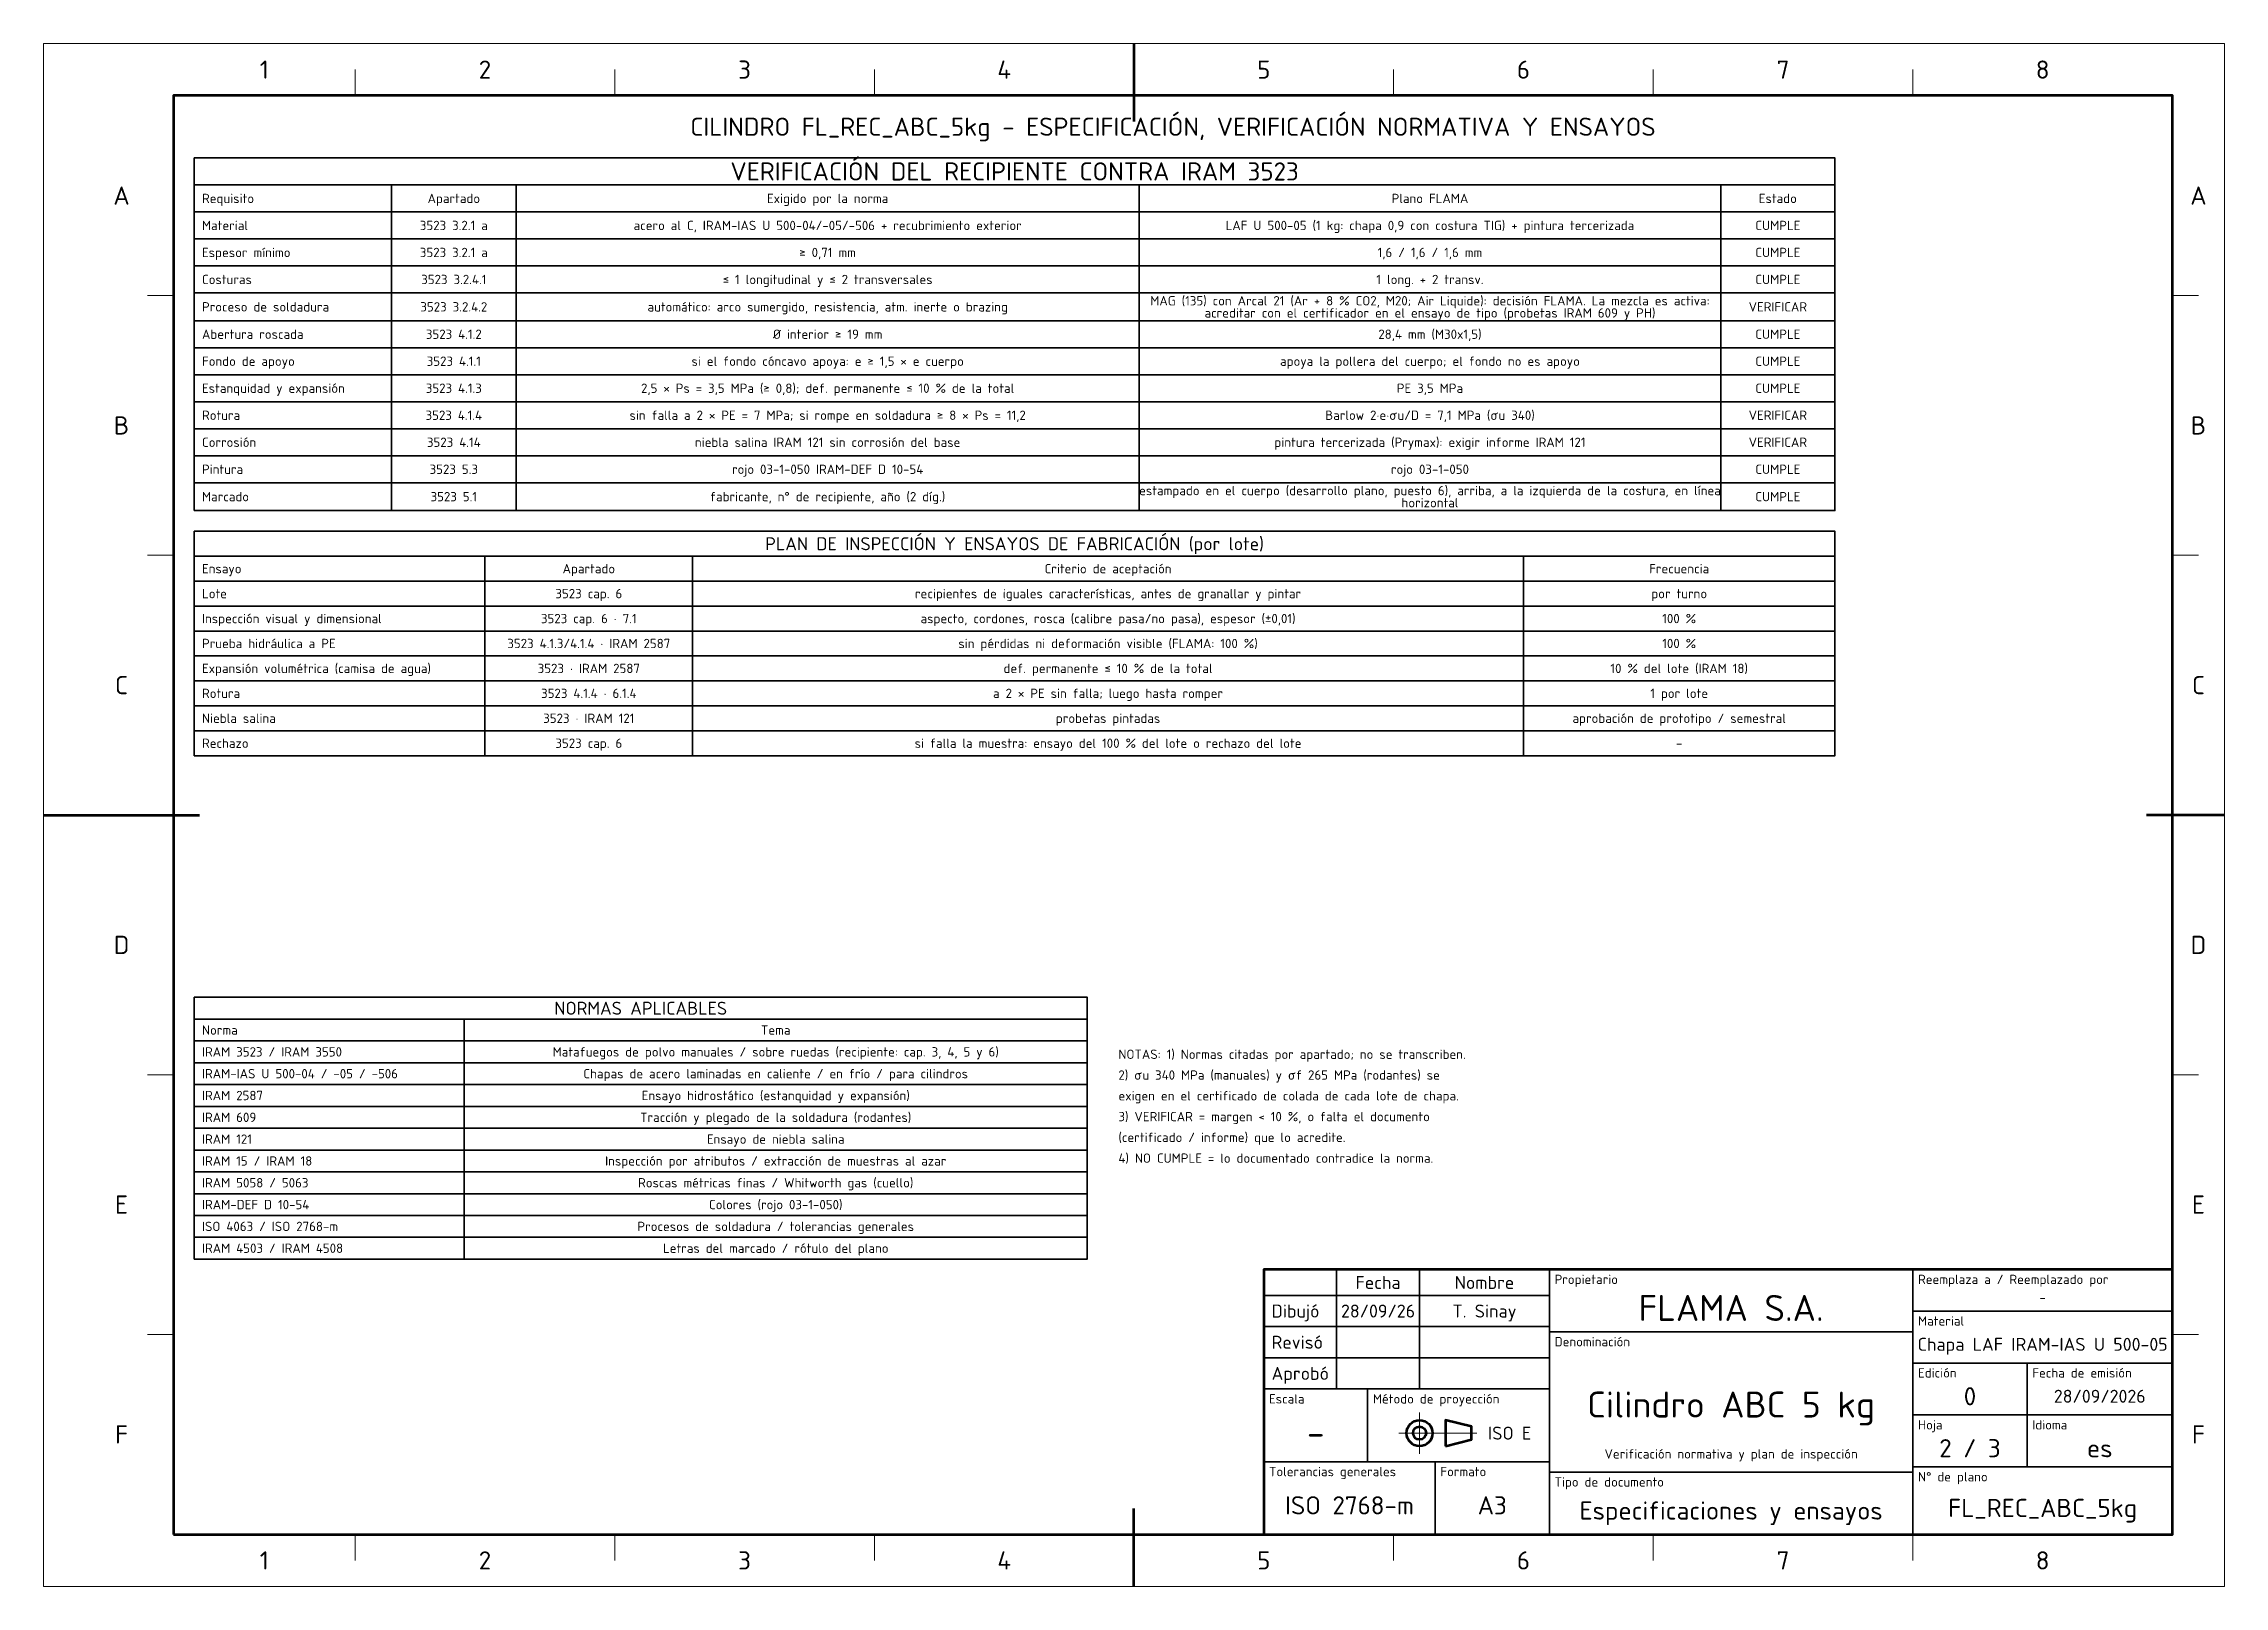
# Model space of a CAD drawing. Header units: millimetres. Extents: x 0 to 1554, y 0 to 420.
# Drawn here: x 654 to 1074, y 0 to 297 of the extents above; entities that cross this region are included whole.
import ezdxf
from ezdxf.enums import TextEntityAlignment as Align

# ---------------------------------------------------------------- set-up
doc = ezdxf.new("R2010")
doc.units = ezdxf.units.MM
doc.linetypes.add('IRAM-F-TRAZO-PUNTO', pattern=[20, 15, -2, 1, -2])
for name, color, linetype, lineweight in [('01-VISIBLE', 7, 'CONTINUOUS', 70), ('03-EJE', 1, 'IRAM-F-TRAZO-PUNTO', 18), ('06-TEXTO', 7, 'CONTINUOUS', 25), ('07-RECUADRO', 7, 'CONTINUOUS', 70), ('08-FINA', 5, 'CONTINUOUS', 18), ('10-ROTULO', 7, 'CONTINUOUS', 35), ('11-TEXTO-ROTULO', 7, 'CONTINUOUS', 25)]:
    doc.layers.add(name, color=color, linetype=linetype, lineweight=lineweight)
doc.styles.add('ISO3098', font='isocpeur.ttf')

msp = doc.modelspace()

# ---------------------------------------------------------------- texts
at = {"layer": '06-TEXTO', "style": 'ISO3098'}
for s, height, p in [('1', 3.5, (696.5, 292)), ('2', 3.5, (739, 292)), ('3', 3.5, (789, 292)), ('4', 3.5, (839, 292)), ('5', 3.5, (889, 292)), ('6', 3.5, (939, 292)), ('7', 3.5, (989, 292)), ('8', 3.5, (1039, 292)), ('CILINDRO FL_REC_ABC_5kg - ESPECIFICACIÓN, VERIFICACIÓN NORMATIVA Y ENSAYOS', 3.5, (871.5, 281)), ('VERIFICACIÓN DEL RECIPIENTE CONTRA IRAM 3523', 3.5, (841, 272.4)), ('A', 3.5, (669, 267.75)), ('A', 3.5, (1069, 267.75)), ('Apartado', 1.8, (733, 267.2)), ('Exigido por la norma', 1.8, (805, 267.2)), ('Plano FLAMA', 1.8, (921, 267.2)), ('Estado', 1.8, (988, 267.2)), ('3523 3.2.1 a', 1.8, (733, 262)), ('acero al C, IRAM-IAS U 500-04/-05/-506 + recubrimiento exterior', 1.8, (805, 262)), ('LAF U 500-05 (1 kg: chapa 0,9 con costura TIG) + pintura tercerizada', 1.8, (921, 262)), ('CUMPLE', 1.8, (988, 262)), ('3523 3.2.1 a', 1.8, (733, 256.8)), ('≥ 0,71 mm', 1.8, (805, 256.8)), ('1,6 / 1,6 / 1,6 mm', 1.8, (921, 256.8)), ('CUMPLE', 1.8, (988, 256.8)), ('3523 3.2.4.1', 1.8, (733, 251.6)), ('≤ 1 longitudinal y ≤ 2 transversales', 1.8, (805, 251.6)), ('1 long. + 2 transv.', 1.8, (921, 251.6)), ('CUMPLE', 1.8, (988, 251.6)), ('MAG (135) con Arcal 21 (Ar + 8 % CO2, M20; Air Liquide): decisión FLAMA. La mezcla es activa:', 1.8, (921, 247.5)), ('3523 3.2.4.2', 1.8, (733, 246.33)), ('automático: arco sumergido, resistencia, atm. inerte o brazing', 1.8, (805, 246.33)), ('acreditar con el certificador en el ensayo de tipo (probetas IRAM 609 y PH)', 1.8, (921, 245.16)), ('VERIFICAR', 1.8, (988, 246.33)), ('3523 4.1.2', 1.8, (733, 241.06)), ('Ø interior ≥ 19 mm', 1.8, (805, 241.06)), ('28,4 mm (M30x1,5)', 1.8, (921, 241.06)), ('CUMPLE', 1.8, (988, 241.06)), ('3523 4.1.1', 1.8, (733, 235.86)), ('si el fondo cóncavo apoya: e ≥ 1,5 × e cuerpo', 1.8, (805, 235.86)), ('apoya la pollera del cuerpo; el fondo no es apoyo', 1.8, (921, 235.86)), ('CUMPLE', 1.8, (988, 235.86)), ('3523 4.1.3', 1.8, (733, 230.66)), ('2,5 × Ps = 3,5 MPa (≥ 0,8); def. permanente ≤ 10 % de la total', 1.8, (805, 230.66)), ('PE 3,5 MPa', 1.8, (921, 230.66)), ('CUMPLE', 1.8, (988, 230.66)), ('B', 3.5, (669, 223.5)), ('3523 4.1.4', 1.8, (733, 225.46)), ('sin falla a 2 × PE = 7 MPa; si rompe en soldadura ≥ 8 × Ps = 11,2', 1.8, (805, 225.46)), ('Barlow 2·e·σu/D = 7,1 MPa (σu 340)', 1.8, (921, 225.46)), ('VERIFICAR', 1.8, (988, 225.46)), ('B', 3.5, (1069, 223.5)), ('3523 4.14', 1.8, (733, 220.26)), ('niebla salina IRAM 121 sin corrosión del base', 1.8, (805, 220.26)), ('pintura tercerizada (Prymax): exigir informe IRAM 121', 1.8, (921, 220.26)), ('VERIFICAR', 1.8, (988, 220.26)), ('3523 5.3', 1.8, (733, 215.06)), ('rojo 03-1-050 IRAM-DEF D 10-54', 1.8, (805, 215.06)), ('rojo 03-1-050', 1.8, (921, 215.06)), ('CUMPLE', 1.8, (988, 215.06)), ('3523 5.1', 1.8, (733, 209.79)), ('fabricante, n° de recipiente, año (2 díg.)', 1.8, (805, 209.79)), ('estampado en el cuerpo (desarrollo plano, puesto 6), arriba, a la izquierda de la costura, en línea', 1.8, (921, 210.96)), ('CUMPLE', 1.8, (988, 209.79)), ('horizontal', 1.8, (921, 208.62)), ('PLAN DE INSPECCIÓN Y ENSAYOS DE FABRICACIÓN (por lote)', 2.5, (841, 200.72)), ('Apartado', 1.8, (759, 195.92)), ('Criterio de aceptación', 1.8, (859, 195.92)), ('Frecuencia', 1.8, (969, 195.92)), ('3523 cap. 6', 1.8, (759, 191.12)), ('recipientes de iguales características, antes de granallar y pintar', 1.8, (859, 191.12)), ('por turno', 1.8, (969, 191.12)), ('3523 cap. 6 · 7.1', 1.8, (759, 186.32)), ('aspecto, cordones, rosca (calibre pasa/no pasa), espesor (±0,01)', 1.8, (859, 186.32)), ('100 %', 1.8, (969, 186.32)), ('3523 4.1.3/4.1.4 · IRAM 2587', 1.8, (759, 181.52)), ('sin pérdidas ni deformación visible (FLAMA: 100 %)', 1.8, (859, 181.52)), ('100 %', 1.8, (969, 181.52)), ('3523 · IRAM 2587', 1.8, (759, 176.72)), ('def. permanente ≤ 10 % de la total', 1.8, (859, 176.72)), ('10 % del lote (IRAM 18)', 1.8, (969, 176.72)), ('C', 3.5, (669, 173.5)), ('3523 4.1.4 · 6.1.4', 1.8, (759, 171.92)), ('a 2 × PE sin falla; luego hasta romper', 1.8, (859, 171.92)), ('1 por lote', 1.8, (969, 171.92)), ('C', 3.5, (1069, 173.5)), ('3523 · IRAM 121', 1.8, (759, 167.12)), ('probetas pintadas', 1.8, (859, 167.12)), ('aprobación de prototipo / semestral', 1.8, (969, 167.12)), ('3523 cap. 6', 1.8, (759, 162.32)), ('si falla la muestra: ensayo del 100 % del lote o rechazo del lote', 1.8, (859, 162.32)), ('-', 1.8, (969, 162.32)), ('D', 3.5, (669, 123.5)), ('D', 3.5, (1069, 123.5)), ('NORMAS APLICABLES', 2.5, (769, 111.3)), ('Tema', 1.8, (795, 107.1)), ('Matafuegos de polvo manuales / sobre ruedas (recipiente: cap. 3, 4, 5 y 6)', 1.8, (795, 102.9)), ('Chapas de acero laminadas en caliente / en frío / para cilindros', 1.8, (795, 98.7)), ('Ensayo hidrostático (estanquidad y expansión)', 1.8, (795, 94.5)), ('Tracción y plegado de la soldadura (rodantes)', 1.8, (795, 90.3)), ('Ensayo de niebla salina', 1.8, (795, 86.1)), ('Inspección por atributos / extracción de muestras al azar', 1.8, (795, 81.9)), ('Roscas métricas finas / Whitworth gas (cuello)', 1.8, (795, 77.7)), ('E', 3.5, (669, 73.5)), ('Colores (rojo 03-1-050)', 1.8, (795, 73.5)), ('E', 3.5, (1069, 73.5)), ('Procesos de soldadura / tolerancias generales', 1.8, (795, 69.3)), ('Letras del marcado / rótulo del plano', 1.8, (795, 65.1)), ('F', 3.5, (669, 29.25)), ('F', 3.5, (1069, 29.25)), ('1', 3.5, (696.5, 5)), ('2', 3.5, (739, 5)), ('3', 3.5, (789, 5)), ('4', 3.5, (839, 5)), ('5', 3.5, (889, 5)), ('6', 3.5, (939, 5)), ('7', 3.5, (989, 5)), ('8', 3.5, (1039, 5))]:
    msp.add_text(s, height=height, dxfattribs=at).set_placement(p, align=Align.MIDDLE_CENTER)
for s, p in [('Requisito', (684.5, 267.2)), ('Material', (684.5, 262)), ('Espesor mínimo', (684.5, 256.8)), ('Costuras', (684.5, 251.6)), ('Proceso de soldadura', (684.5, 246.33)), ('Abertura roscada', (684.5, 241.06)), ('Fondo de apoyo', (684.5, 235.86)), ('Estanquidad y expansión', (684.5, 230.66)), ('Rotura', (684.5, 225.46)), ('Corrosión', (684.5, 220.26)), ('Pintura', (684.5, 215.06)), ('Marcado', (684.5, 209.79)), ('Ensayo', (684.5, 195.92)), ('Lote', (684.5, 191.12)), ('Inspección visual y dimensional', (684.5, 186.32)), ('Prueba hidráulica a PE', (684.5, 181.52)), ('Expansión volumétrica (camisa de agua)', (684.5, 176.72)), ('Rotura', (684.5, 171.92)), ('Niebla salina', (684.5, 167.12)), ('Rechazo', (684.5, 162.32)), ('Norma', (684.5, 107.1)), ('IRAM 3523 / IRAM 3550', (684.5, 102.9)), ('IRAM-IAS U 500-04 / -05 / -506', (684.5, 98.7)), ('IRAM 2587', (684.5, 94.5)), ('IRAM 609', (684.5, 90.3)), ('IRAM 121', (684.5, 86.1)), ('IRAM 15 / IRAM 18', (684.5, 81.9)), ('IRAM 5058 / 5063', (684.5, 77.7)), ('IRAM-DEF D 10-54', (684.5, 73.5)), ('ISO 4063 / ISO 2768-m', (684.5, 69.3)), ('IRAM 4503 / IRAM 4508', (684.5, 65.1))]:
    msp.add_text(s, height=1.8, dxfattribs=at).set_placement(p, align=Align.MIDDLE_LEFT)
for s, p in [('NOTAS: 1) Normas citadas por apartado; no se transcriben.', (861, 101)), ('2) σu 340 MPa (manuales) y σf 265 MPa (rodantes) se', (861, 97)), ('exigen en el certificado de colada de cada lote de chapa.', (861, 93)), ('3) VERIFICAR = margen < 10 %, o falta el documento', (861, 89)), ('(certificado / informe) que lo acredite.', (861, 85)), ('4) NO CUMPLE = lo documentado contradice la norma.', (861, 81))]:
    msp.add_text(s, height=1.8, dxfattribs=at).set_placement(p, align=Align.BOTTOM_LEFT)
at = {"layer": '11-TEXTO-ROTULO', "style": 'ISO3098'}
for s, height, p in [('Fecha', 2.5, (911, 58.5)), ('Nombre', 2.5, (931.5, 58.5)), ('FLAMA S.A.', 5, (979, 53.6)), ('-', 1.8, (1039, 55.6)), ('28/09/26', 2.5, (911, 53)), ('T. Sinay', 2.5, (931.5, 53)), ('Chapa LAF IRAM-IAS U 500-05', 2.5, (1039, 46.6)), ('0', 3.5, (1025, 36.6)), ('28/09/2026', 2.5, (1050, 36.6)), ('Cilindro ABC 5 kg', 5, (979, 35)), ('-', 5, (899, 29.6)), ('Verificación normativa y plan de inspección', 1.8, (979, 25.5)), ('2 / 3', 3.5, (1025, 26.6)), ('es', 3.5, (1050, 26.6)), ('ISO 2768-m', 3.5, (905.5, 15.6)), ('A3', 3.5, (933, 15.6)), ('FL_REC_ABC_5kg', 3.5, (1039, 15.1)), ('Especificaciones y ensayos', 3.5, (979, 14.6))]:
    msp.add_text(s, height=height, dxfattribs=at).set_placement(p, align=Align.MIDDLE_CENTER)
for s, p in [('Propietario', (945, 60)), ('Reemplaza a / Reemplazado por', (1015, 60)), ('Material', (1015, 52)), ('Denominación', (945, 48)), ('Edición', (1015, 42)), ('Fecha de emisión', (1037, 42)), ('Escala', (890, 37)), ('Método de proyección', (910, 37)), ('Hoja', (1015, 32)), ('Idioma', (1037, 32)), ('Tolerancias generales', (890, 23)), ('Formato', (923, 23)), ('Tipo de documento', (945, 21)), ('N° de plano', (1015, 22))]:
    msp.add_text(s, height=1.8, dxfattribs=at).set_placement(p, align=Align.TOP_LEFT)
for s, p in [('Dibujó', (890.5, 53)), ('Revisó', (890.5, 47)), ('Aprobó', (890.5, 41))]:
    msp.add_text(s, height=2.5, dxfattribs=at).set_placement(p, align=Align.MIDDLE_LEFT)
msp.add_text('ISO E', height=2.5, dxfattribs=at).set_placement((940.5, 29.5), align=Align.MIDDLE_RIGHT)

# ---------------------------------------------------------------- linework, layer by layer
at = {"layer": '01-VISIBLE'}
msp.add_lwpolyline([(924, 27), (929, 28.25), (929, 30.75), (924, 32)], close=True, dxfattribs=at)
for radius in [2.5, 1.25]:
    msp.add_circle((919, 29.5), radius, dxfattribs=at)
at = {"layer": '03-EJE'}
for p, q in [((915, 29.5), (930.5, 29.5)), ((919, 25.5), (919, 33.5))]:
    msp.add_line(p, q, dxfattribs=at)
at = {"layer": '07-RECUADRO'}
for p, q in [((864, 297), (864, 282)), ((654, 148.5), (684, 148.5)), ((1074, 148.5), (1059, 148.5)), ((864, 0), (864, 15))]:
    msp.add_line(p, q, dxfattribs=at)
for points in [[(679, 10), (1064, 10), (1064, 287), (679, 287)], [(889, 10), (1064, 10), (1064, 61), (889, 61)]]:
    msp.add_lwpolyline(points, close=True, dxfattribs=at)
at = {"layer": '08-FINA'}
for p, q in [((714, 287), (714, 292)), ((764, 287), (764, 292)), ((814, 287), (814, 292)), ((914, 287), (914, 292)), ((964, 287), (964, 292)), ((1014, 287), (1014, 292)), ((679, 248.5), (674, 248.5)), ((1064, 248.5), (1069, 248.5)), ((679, 198.5), (674, 198.5)), ((1064, 198.5), (1069, 198.5)), ((679, 98.5), (674, 98.5)), ((1064, 98.5), (1069, 98.5)), ((679, 48.5), (674, 48.5)), ((1064, 48.5), (1069, 48.5)), ((714, 10), (714, 5)), ((764, 10), (764, 5)), ((814, 10), (814, 5)), ((914, 10), (914, 5)), ((964, 10), (964, 5)), ((1014, 10), (1014, 5))]:
    msp.add_line(p, q, dxfattribs=at)
msp.add_lwpolyline([(654, 0), (1074, 0), (1074, 297), (654, 297)], close=True, dxfattribs=at)
at = {"layer": '10-ROTULO'}
for points in [[(683, 269.8), (999, 269.8), (999, 275), (683, 275)], [(683, 264.6), (721, 264.6), (721, 269.8), (683, 269.8)], [(721, 264.6), (745, 264.6), (745, 269.8), (721, 269.8)], [(745, 264.6), (865, 264.6), (865, 269.8), (745, 269.8)], [(865, 264.6), (977, 264.6), (977, 269.8), (865, 269.8)], [(977, 264.6), (999, 264.6), (999, 269.8), (977, 269.8)], [(683, 259.4), (721, 259.4), (721, 264.6), (683, 264.6)], [(721, 259.4), (745, 259.4), (745, 264.6), (721, 264.6)], [(745, 259.4), (865, 259.4), (865, 264.6), (745, 264.6)], [(865, 259.4), (977, 259.4), (977, 264.6), (865, 264.6)], [(977, 259.4), (999, 259.4), (999, 264.6), (977, 264.6)], [(683, 254.2), (721, 254.2), (721, 259.4), (683, 259.4)], [(721, 254.2), (745, 254.2), (745, 259.4), (721, 259.4)], [(745, 254.2), (865, 254.2), (865, 259.4), (745, 259.4)], [(865, 254.2), (977, 254.2), (977, 259.4), (865, 259.4)], [(977, 254.2), (999, 254.2), (999, 259.4), (977, 259.4)], [(683, 249), (721, 249), (721, 254.2), (683, 254.2)], [(721, 249), (745, 249), (745, 254.2), (721, 254.2)], [(745, 249), (865, 249), (865, 254.2), (745, 254.2)], [(865, 249), (977, 249), (977, 254.2), (865, 254.2)], [(977, 249), (999, 249), (999, 254.2), (977, 254.2)], [(683, 243.66), (721, 243.66), (721, 249), (683, 249)], [(721, 243.66), (745, 243.66), (745, 249), (721, 249)], [(745, 243.66), (865, 243.66), (865, 249), (745, 249)], [(865, 243.66), (977, 243.66), (977, 249), (865, 249)], [(977, 243.66), (999, 243.66), (999, 249), (977, 249)], [(683, 238.46), (721, 238.46), (721, 243.66), (683, 243.66)], [(721, 238.46), (745, 238.46), (745, 243.66), (721, 243.66)], [(745, 238.46), (865, 238.46), (865, 243.66), (745, 243.66)], [(865, 238.46), (977, 238.46), (977, 243.66), (865, 243.66)], [(977, 238.46), (999, 238.46), (999, 243.66), (977, 243.66)], [(683, 233.26), (721, 233.26), (721, 238.46), (683, 238.46)], [(721, 233.26), (745, 233.26), (745, 238.46), (721, 238.46)], [(745, 233.26), (865, 233.26), (865, 238.46), (745, 238.46)], [(865, 233.26), (977, 233.26), (977, 238.46), (865, 238.46)], [(977, 233.26), (999, 233.26), (999, 238.46), (977, 238.46)], [(683, 228.06), (721, 228.06), (721, 233.26), (683, 233.26)], [(721, 228.06), (745, 228.06), (745, 233.26), (721, 233.26)], [(745, 228.06), (865, 228.06), (865, 233.26), (745, 233.26)], [(865, 228.06), (977, 228.06), (977, 233.26), (865, 233.26)], [(977, 228.06), (999, 228.06), (999, 233.26), (977, 233.26)], [(683, 222.86), (721, 222.86), (721, 228.06), (683, 228.06)], [(721, 222.86), (745, 222.86), (745, 228.06), (721, 228.06)], [(745, 222.86), (865, 222.86), (865, 228.06), (745, 228.06)], [(865, 222.86), (977, 222.86), (977, 228.06), (865, 228.06)], [(977, 222.86), (999, 222.86), (999, 228.06), (977, 228.06)], [(683, 217.66), (721, 217.66), (721, 222.86), (683, 222.86)], [(721, 217.66), (745, 217.66), (745, 222.86), (721, 222.86)], [(745, 217.66), (865, 217.66), (865, 222.86), (745, 222.86)], [(865, 217.66), (977, 217.66), (977, 222.86), (865, 222.86)], [(977, 217.66), (999, 217.66), (999, 222.86), (977, 222.86)], [(683, 212.46), (721, 212.46), (721, 217.66), (683, 217.66)], [(721, 212.46), (745, 212.46), (745, 217.66), (721, 217.66)], [(745, 212.46), (865, 212.46), (865, 217.66), (745, 217.66)], [(865, 212.46), (977, 212.46), (977, 217.66), (865, 217.66)], [(977, 212.46), (999, 212.46), (999, 217.66), (977, 217.66)], [(683, 207.12), (721, 207.12), (721, 212.46), (683, 212.46)], [(721, 207.12), (745, 207.12), (745, 212.46), (721, 212.46)], [(745, 207.12), (865, 207.12), (865, 212.46), (745, 212.46)], [(865, 207.12), (977, 207.12), (977, 212.46), (865, 212.46)], [(977, 207.12), (999, 207.12), (999, 212.46), (977, 212.46)], [(683, 198.32), (999, 198.32), (999, 203.12), (683, 203.12)], [(683, 193.52), (739, 193.52), (739, 198.32), (683, 198.32)], [(739, 193.52), (779, 193.52), (779, 198.32), (739, 198.32)], [(779, 193.52), (939, 193.52), (939, 198.32), (779, 198.32)], [(939, 193.52), (999, 193.52), (999, 198.32), (939, 198.32)], [(683, 188.72), (739, 188.72), (739, 193.52), (683, 193.52)], [(739, 188.72), (779, 188.72), (779, 193.52), (739, 193.52)], [(779, 188.72), (939, 188.72), (939, 193.52), (779, 193.52)], [(939, 188.72), (999, 188.72), (999, 193.52), (939, 193.52)], [(683, 183.92), (739, 183.92), (739, 188.72), (683, 188.72)], [(739, 183.92), (779, 183.92), (779, 188.72), (739, 188.72)], [(779, 183.92), (939, 183.92), (939, 188.72), (779, 188.72)], [(939, 183.92), (999, 183.92), (999, 188.72), (939, 188.72)], [(683, 179.12), (739, 179.12), (739, 183.92), (683, 183.92)], [(739, 179.12), (779, 179.12), (779, 183.92), (739, 183.92)], [(779, 179.12), (939, 179.12), (939, 183.92), (779, 183.92)], [(939, 179.12), (999, 179.12), (999, 183.92), (939, 183.92)], [(683, 174.32), (739, 174.32), (739, 179.12), (683, 179.12)], [(739, 174.32), (779, 174.32), (779, 179.12), (739, 179.12)], [(779, 174.32), (939, 174.32), (939, 179.12), (779, 179.12)], [(939, 174.32), (999, 174.32), (999, 179.12), (939, 179.12)], [(683, 169.52), (739, 169.52), (739, 174.32), (683, 174.32)], [(739, 169.52), (779, 169.52), (779, 174.32), (739, 174.32)], [(779, 169.52), (939, 169.52), (939, 174.32), (779, 174.32)], [(939, 169.52), (999, 169.52), (999, 174.32), (939, 174.32)], [(683, 164.72), (739, 164.72), (739, 169.52), (683, 169.52)], [(739, 164.72), (779, 164.72), (779, 169.52), (739, 169.52)], [(779, 164.72), (939, 164.72), (939, 169.52), (779, 169.52)], [(939, 164.72), (999, 164.72), (999, 169.52), (939, 169.52)], [(683, 159.92), (739, 159.92), (739, 164.72), (683, 164.72)], [(739, 159.92), (779, 159.92), (779, 164.72), (739, 164.72)], [(779, 159.92), (939, 159.92), (939, 164.72), (779, 164.72)], [(939, 159.92), (999, 159.92), (999, 164.72), (939, 164.72)], [(683, 109.2), (855, 109.2), (855, 113.4), (683, 113.4)], [(683, 105), (735, 105), (735, 109.2), (683, 109.2)], [(735, 105), (855, 105), (855, 109.2), (735, 109.2)], [(683, 100.8), (735, 100.8), (735, 105), (683, 105)], [(735, 100.8), (855, 100.8), (855, 105), (735, 105)], [(683, 96.6), (735, 96.6), (735, 100.8), (683, 100.8)], [(735, 96.6), (855, 96.6), (855, 100.8), (735, 100.8)], [(683, 92.4), (735, 92.4), (735, 96.6), (683, 96.6)], [(735, 92.4), (855, 92.4), (855, 96.6), (735, 96.6)], [(683, 88.2), (735, 88.2), (735, 92.4), (683, 92.4)], [(735, 88.2), (855, 88.2), (855, 92.4), (735, 92.4)], [(683, 84), (735, 84), (735, 88.2), (683, 88.2)], [(735, 84), (855, 84), (855, 88.2), (735, 88.2)], [(683, 79.8), (735, 79.8), (735, 84), (683, 84)], [(735, 79.8), (855, 79.8), (855, 84), (735, 84)], [(683, 75.6), (735, 75.6), (735, 79.8), (683, 79.8)], [(735, 75.6), (855, 75.6), (855, 79.8), (735, 79.8)], [(683, 71.4), (735, 71.4), (735, 75.6), (683, 75.6)], [(735, 71.4), (855, 71.4), (855, 75.6), (735, 75.6)], [(683, 67.2), (735, 67.2), (735, 71.4), (683, 71.4)], [(735, 67.2), (855, 67.2), (855, 71.4), (735, 71.4)], [(683, 63), (735, 63), (735, 67.2), (683, 67.2)], [(735, 63), (855, 63), (855, 67.2), (735, 67.2)], [(889, 56), (903, 56), (903, 61), (889, 61)], [(903, 56), (919, 56), (919, 61), (903, 61)], [(919, 56), (944, 56), (944, 61), (919, 61)], [(944, 49), (1014, 49), (1014, 61), (944, 61)], [(1014, 53), (1064, 53), (1064, 61), (1014, 61)], [(889, 50), (903, 50), (903, 56), (889, 56)], [(903, 50), (919, 50), (919, 56), (903, 56)], [(919, 50), (944, 50), (944, 56), (919, 56)], [(1014, 43), (1064, 43), (1064, 53), (1014, 53)], [(889, 44), (903, 44), (903, 50), (889, 50)], [(903, 44), (919, 44), (919, 50), (903, 50)], [(919, 44), (944, 44), (944, 50), (919, 50)], [(944, 22), (1014, 22), (1014, 49), (944, 49)], [(889, 38), (903, 38), (903, 44), (889, 44)], [(903, 38), (919, 38), (919, 44), (903, 44)], [(919, 38), (944, 38), (944, 44), (919, 44)], [(1014, 33), (1036, 33), (1036, 43), (1014, 43)], [(1036, 33), (1064, 33), (1064, 43), (1036, 43)], [(889, 24), (909, 24), (909, 38), (889, 38)], [(909, 24), (944, 24), (944, 38), (909, 38)], [(1014, 23), (1036, 23), (1036, 33), (1014, 33)], [(1036, 23), (1064, 23), (1064, 33), (1036, 33)], [(889, 10), (922, 10), (922, 24), (889, 24)], [(922, 10), (944, 10), (944, 24), (922, 24)], [(944, 10), (1014, 10), (1014, 22), (944, 22)], [(1014, 10), (1064, 10), (1064, 23), (1014, 23)]]:
    msp.add_lwpolyline(points, close=True, dxfattribs=at)

msp.set_redraw_order([(e.dxf.handle, doc.entitydb.next_handle()) for e in msp.query("TEXT MTEXT ATTDEF DIMENSION ARC_DIMENSION")])  # texts and dimensions are drawn at this point

doc.saveas('drawing.dxf')
